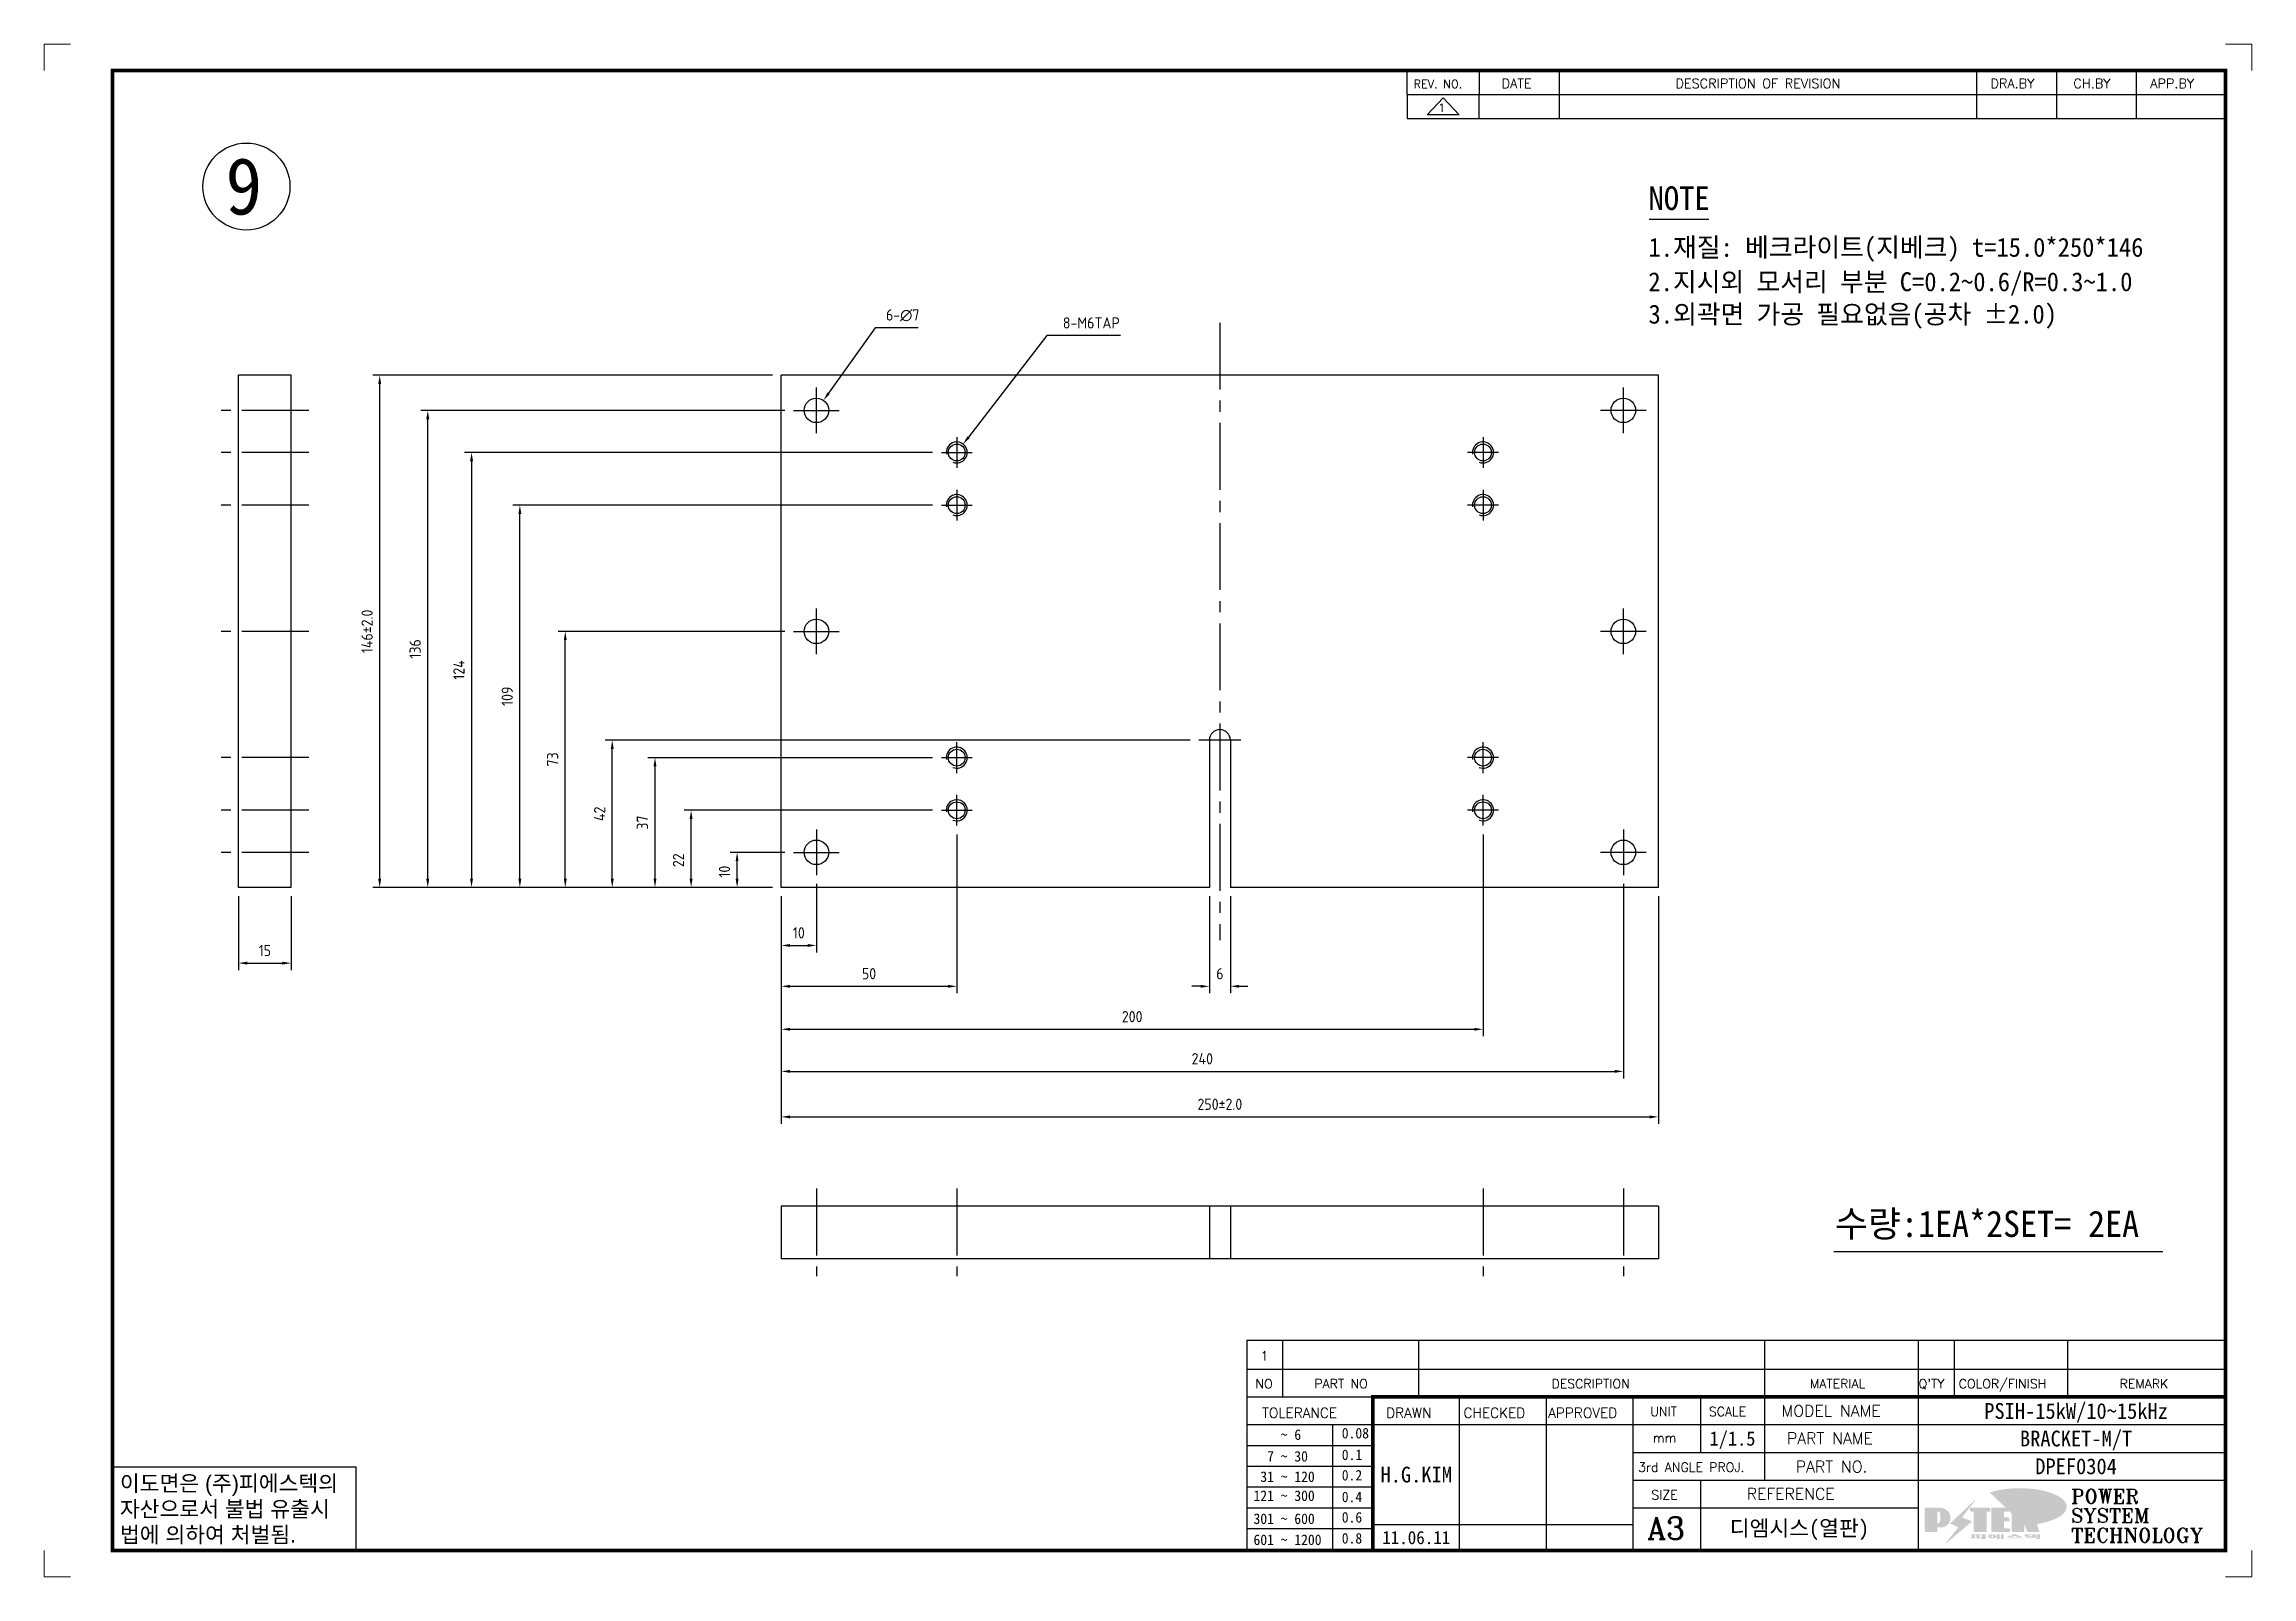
# Model space of a CAD drawing. Header units: millimetres. Extents: x 24815 to 37207, y -9299 to 5469.
# Drawn here: x 27541 to 28170, y -5074 to -4637 of the extents above; entities that cross this region are included whole.
import ezdxf
from ezdxf.enums import TextEntityAlignment as Align

# ---------------------------------------------------------------- set-up
doc = ezdxf.new("R2010")
doc.units = ezdxf.units.MM
doc.linetypes.add('CENTER2', pattern=[28.575, 19.05, -3.175, 3.175, -3.175])
doc.layers.add('FORMAT-1', color=7, linetype='Continuous')
doc.layers.add('line', color=3, linetype='Continuous')
doc.styles.add('h1', font='')
doc.styles.add('HAN', font='')
doc.styles.add('RC', font='ROMANC.SHX')
doc.styles.add('ROMANT', font='romant')
doc.styles.add('RT', font='ROMANT.SHX', dxfattribs={"oblique": 15})
doc.styles.get("Standard").update_dxf_attribs({"font": 'ISOCP.SHX', "bigfont": 'WHGTXT.SHX'})
doc.styles.get('h1').set_extended_font_data('New Gulim')
doc.styles.get('HAN').set_extended_font_data('GulimChe')
doc.dimstyles.new('PS-1', dxfattribs={"dimtxt": 3.2, "dimasz": 2.5, "dimexe": 2, "dimexo": 2.5, "dimgap": 2, "dimtad": 1, "dimtoh": 1, "dimrnd": 0.05, "dimzin": 12, "dimdsep": 46, "dimtxsty": 'Standard', "dimcen": 0, "dimclrt": 2, "dimazin": 3, "dimtfac": 1, "dimtofl": 0, "dimtmove": 0, "dimatfit": 3, "dimfxl": 0, "dimtolj": 1, "dimtzin": 0, "dimarcsym": 0})

msp = doc.modelspace()

# ---------------------------------------------------------------- texts
at = {"color": 2, "style": 'HAN'}
for s, height, p in [('9', 16.2, (27592.822, -4685.6)), ('NOTE', 6.75, (27998.426, -4684.305)), ('1.재질: 베크라이트(지베크) t=15.0*250*146', 5.4, (27998.426, -4697.641)), ('2.지시외 모서리 부분 C=0.2~0.6/R=0.3~1.0', 5.4, (27998.394, -4707.461)), ('3.외곽면 가공 필요없음(공차 %%P2.0)', 5.4, (27998.426, -4716.692)), ('수량:1EA*2SET= 2EA', 7.5, (28051.575, -4977.081))]:
    msp.add_text(s, height=height, dxfattribs=at).set_placement(p)

# ---------------------------------------------------------------- blocks, each defined once
blk = doc.blocks.new('*D975')
at = {"color": 0, "lineweight": -2}
for p, q in [((27761.25, -4876.44), (27761.25, -4895.97)), ((27751.25, -4879.94), (27751.25, -4895.97)), ((27753.75, -4893.97), (27758.75, -4893.97))]:
    blk.add_line(p, q, dxfattribs=at)
at = {"color": 0}
for points in [[(27753.75, -4893.55), (27753.75, -4894.38), (27751.25, -4893.97)], [(27758.75, -4893.55), (27758.75, -4894.38), (27761.25, -4893.97)]]:
    blk.add_solid(points, dxfattribs=at)
at = {"layer": 'Defpoints', "color": 0}
for p in [(27761.25, -4873.94), (27751.25, -4877.44), (27761.25, -4893.97)]:
    blk.add_point(p, dxfattribs=at)
at = {"color": 2, "insert": (27756.25, -4890.37), "char_height": 3.2, "attachment_point": 5}
blk.add_mtext('\\A1;10', dxfattribs=at)
blk = doc.blocks.new('*D1066')
at = {"color": 0, "lineweight": -2}
for p, q in [((27801.25, -4862.31), (27801.25, -4907.62)), ((27751.25, -4879.94), (27751.25, -4907.62)), ((27753.75, -4905.62), (27798.75, -4905.62))]:
    blk.add_line(p, q, dxfattribs=at)
at = {"color": 0}
for points in [[(27753.75, -4905.21), (27753.75, -4906.04), (27751.25, -4905.62)], [(27798.75, -4905.21), (27798.75, -4906.04), (27801.25, -4905.62)]]:
    blk.add_solid(points, dxfattribs=at)
at = {"layer": 'Defpoints', "color": 0}
for p in [(27801.25, -4859.81), (27751.25, -4877.44), (27801.25, -4905.62)]:
    blk.add_point(p, dxfattribs=at)
at = {"color": 2, "insert": (27776.25, -4902.02), "char_height": 3.2, "attachment_point": 5}
blk.add_mtext('\\A1;50', dxfattribs=at)
blk = doc.blocks.new('*D1067')
at = {"color": 0, "lineweight": -2}
for p, q in [((27951.25, -4862.31), (27951.25, -4919.87)), ((27751.25, -4879.94), (27751.25, -4919.87)), ((27753.75, -4917.87), (27948.75, -4917.87))]:
    blk.add_line(p, q, dxfattribs=at)
at = {"color": 0}
for points in [[(27753.75, -4917.45), (27753.75, -4918.29), (27751.25, -4917.87)], [(27948.75, -4917.45), (27948.75, -4918.29), (27951.25, -4917.87)]]:
    blk.add_solid(points, dxfattribs=at)
at = {"layer": 'Defpoints', "color": 0}
for p in [(27951.25, -4859.81), (27751.25, -4877.44), (27951.25, -4917.87)]:
    blk.add_point(p, dxfattribs=at)
at = {"color": 2, "insert": (27851.25, -4914.27), "char_height": 3.2, "attachment_point": 5}
blk.add_mtext('\\A1;200', dxfattribs=at)
blk = doc.blocks.new('*D976')
at = {"color": 0, "lineweight": -2}
for p, q in [((27991.25, -4876.44), (27991.25, -4931.87)), ((27751.25, -4879.94), (27751.25, -4931.87)), ((27753.75, -4929.87), (27988.75, -4929.87))]:
    blk.add_line(p, q, dxfattribs=at)
at = {"color": 0}
for points in [[(27753.75, -4929.45), (27753.75, -4930.29), (27751.25, -4929.87)], [(27988.75, -4929.45), (27988.75, -4930.29), (27991.25, -4929.87)]]:
    blk.add_solid(points, dxfattribs=at)
at = {"layer": 'Defpoints', "color": 0}
for p in [(27991.25, -4873.94), (27751.25, -4877.44), (27991.25, -4929.87)]:
    blk.add_point(p, dxfattribs=at)
at = {"color": 2, "insert": (27871.25, -4926.27), "char_height": 3.2, "attachment_point": 5}
blk.add_mtext('\\A1;240', dxfattribs=at)
blk = doc.blocks.new('*D1068')
at = {"color": 0, "lineweight": -2}
for p, q in [((27751.25, -4879.94), (27751.25, -4944.85)), ((28001.25, -4879.94), (28001.25, -4944.85)), ((27753.75, -4942.85), (27998.75, -4942.85))]:
    blk.add_line(p, q, dxfattribs=at)
at = {"color": 0}
for points in [[(27753.75, -4942.43), (27753.75, -4943.27), (27751.25, -4942.85)], [(27998.75, -4942.43), (27998.75, -4943.27), (28001.25, -4942.85)]]:
    blk.add_solid(points, dxfattribs=at)
at = {"layer": 'Defpoints', "color": 0}
for p in [(27751.25, -4877.44), (28001.25, -4877.44), (28001.25, -4942.85)]:
    blk.add_point(p, dxfattribs=at)
at = {"color": 2, "insert": (27876.25, -4939.25), "char_height": 3.2, "attachment_point": 5}
blk.add_mtext('\\A1;250±2.0', dxfattribs=at)
blk = doc.blocks.new('*D977')
at = {"color": 0, "lineweight": -2}
for p, q in [((27752.25, -4867.44), (27736.65, -4867.44)), ((27738.65, -4874.94), (27738.65, -4869.94)), ((27748.75, -4877.44), (27736.65, -4877.44))]:
    blk.add_line(p, q, dxfattribs=at)
at = {"color": 0}
for points in [[(27738.23, -4869.94), (27739.06, -4869.94), (27738.65, -4867.44)], [(27738.23, -4874.94), (27739.06, -4874.94), (27738.65, -4877.44)]]:
    blk.add_solid(points, dxfattribs=at)
at = {"layer": 'Defpoints', "color": 0}
for p in [(27738.65, -4867.44), (27754.75, -4867.44), (27751.25, -4877.44)]:
    blk.add_point(p, dxfattribs=at)
at = {"color": 2, "insert": (27735.05, -4872.94), "char_height": 3.2, "attachment_point": 5, "rotation": 90}
blk.add_mtext('\\A1;10', dxfattribs=at)
blk = doc.blocks.new('*D1069')
at = {"color": 0, "lineweight": -2}
for p, q in [((27794.37, -4855.44), (27723.54, -4855.44)), ((27725.54, -4874.94), (27725.54, -4857.94)), ((27748.75, -4877.44), (27723.54, -4877.44))]:
    blk.add_line(p, q, dxfattribs=at)
at = {"color": 0}
for points in [[(27725.12, -4857.94), (27725.96, -4857.94), (27725.54, -4855.44)], [(27725.12, -4874.94), (27725.96, -4874.94), (27725.54, -4877.44)]]:
    blk.add_solid(points, dxfattribs=at)
at = {"layer": 'Defpoints', "color": 0}
for p in [(27725.54, -4855.44), (27796.87, -4855.44), (27751.25, -4877.44)]:
    blk.add_point(p, dxfattribs=at)
at = {"color": 2, "insert": (27721.94, -4869.69), "char_height": 3.2, "attachment_point": 5, "rotation": 90}
blk.add_mtext('\\A1;22', dxfattribs=at)
blk = doc.blocks.new('*D978')
at = {"color": 0, "lineweight": -2}
for p, q in [((27794.37, -4753.44), (27660.96, -4753.44)), ((27662.96, -4755.94), (27662.96, -4874.94)), ((27748.75, -4877.44), (27660.96, -4877.44))]:
    blk.add_line(p, q, dxfattribs=at)
at = {"color": 0}
for points in [[(27662.54, -4755.94), (27663.38, -4755.94), (27662.96, -4753.44)], [(27662.54, -4874.94), (27663.38, -4874.94), (27662.96, -4877.44)]]:
    blk.add_solid(points, dxfattribs=at)
at = {"layer": 'Defpoints', "color": 0}
for p in [(27796.87, -4753.44), (27662.96, -4877.44), (27751.25, -4877.44)]:
    blk.add_point(p, dxfattribs=at)
at = {"color": 2, "insert": (27659.36, -4815.44), "char_height": 3.2, "attachment_point": 5, "rotation": 90}
blk.add_mtext('\\A1;124', dxfattribs=at)
blk = doc.blocks.new('*D979')
at = {"color": 0, "lineweight": -2}
for p, q in [((27826.94, -4720.1), (27804.61, -4749.08)), ((27847.93, -4720.1), (27826.94, -4720.1))]:
    blk.add_line(p, q, dxfattribs=at)
at = {"color": 0}
blk.add_solid([(27804.28, -4748.82), (27804.94, -4749.33), (27803.08, -4751.06)], dxfattribs=at)
at = {"layer": 'Defpoints', "color": 0}
for p in [(27799.42, -4755.81), (27803.08, -4751.06)]:
    blk.add_point(p, dxfattribs=at)
at = {"color": 2, "insert": (27839.61, -4716.5), "char_height": 3.2, "attachment_point": 5}
blk.add_mtext('\\A1;8-M6TAP', dxfattribs=at)
blk = doc.blocks.new('*D1070')
at = {"color": 0, "lineweight": -2}
for p, q in [((27596.55, -4879.94), (27596.55, -4901.02)), ((27611.55, -4879.94), (27611.55, -4901.02)), ((27599.05, -4899.02), (27609.05, -4899.02))]:
    blk.add_line(p, q, dxfattribs=at)
at = {"color": 0}
for points in [[(27599.05, -4898.6), (27599.05, -4899.43), (27596.55, -4899.02)], [(27609.05, -4898.6), (27609.05, -4899.43), (27611.55, -4899.02)]]:
    blk.add_solid(points, dxfattribs=at)
at = {"layer": 'Defpoints', "color": 0}
for p in [(27596.55, -4877.44), (27611.55, -4877.44), (27611.55, -4899.02)]:
    blk.add_point(p, dxfattribs=at)
at = {"color": 2, "insert": (27604.05, -4895.42), "char_height": 3.2, "attachment_point": 5}
blk.add_mtext('\\A1;15', dxfattribs=at)
blk = doc.blocks.new('*D1071')
at = {"color": 0, "lineweight": -2}
for p, q in [((27748.75, -4731.44), (27634.78, -4731.44)), ((27636.78, -4874.94), (27636.78, -4733.94)), ((27748.75, -4877.44), (27634.78, -4877.44))]:
    blk.add_line(p, q, dxfattribs=at)
at = {"color": 0}
for points in [[(27636.36, -4733.94), (27637.2, -4733.94), (27636.78, -4731.44)], [(27636.36, -4874.94), (27637.2, -4874.94), (27636.78, -4877.44)]]:
    blk.add_solid(points, dxfattribs=at)
at = {"layer": 'Defpoints', "color": 0}
for p in [(27636.78, -4731.44), (27751.25, -4731.44), (27751.25, -4877.44)]:
    blk.add_point(p, dxfattribs=at)
at = {"color": 2, "insert": (27633.18, -4804.44), "char_height": 3.2, "attachment_point": 5, "rotation": 90}
blk.add_mtext('\\A1;146±2.0', dxfattribs=at)
blk = doc.blocks.new('*D985')
at = {"color": 0, "lineweight": -2}
for p, q in [((27752.25, -4741.44), (27648.48, -4741.44)), ((27650.48, -4874.94), (27650.48, -4743.94)), ((27748.75, -4877.44), (27648.48, -4877.44))]:
    blk.add_line(p, q, dxfattribs=at)
at = {"color": 0}
for points in [[(27650.06, -4743.94), (27650.9, -4743.94), (27650.48, -4741.44)], [(27650.06, -4874.94), (27650.9, -4874.94), (27650.48, -4877.44)]]:
    blk.add_solid(points, dxfattribs=at)
at = {"layer": 'Defpoints', "color": 0}
for p in [(27650.48, -4741.44), (27754.75, -4741.44), (27751.25, -4877.44)]:
    blk.add_point(p, dxfattribs=at)
at = {"color": 2, "insert": (27646.88, -4809.44), "char_height": 3.2, "attachment_point": 5, "rotation": 90}
blk.add_mtext('\\A1;136', dxfattribs=at)
blk = doc.blocks.new('t3')
for p, q in [((0, 15.88), (46.25, 15.88)), ((0, 15.88), (0, 0)), ((46.25, 15.88), (46.25, 0)), ((0, 0), (46.25, 0))]:
    blk.add_line(p, q)
at = {"color": 1, "style": 'h1'}
for s, p in [('이도면은 (주)피에스텍의', (1.4, 11.29)), ('자산으로서 불법 유출시', (1.4, 6.41)), ('법에 의하여 처벌됨.', (1.4, 1.52))]:
    blk.add_text(s, height=3, dxfattribs=at).set_placement(p)
blk = doc.blocks.new('new LOGO')
at = {"layer": 'line'}
h = blk.add_hatch(color=1, dxfattribs=at)
h.paths.add_polyline_path([(41.5, 16.4), (54.3, 16.4, 1), (54.3, 82.9), (0, 82.9), (0, -0.1), (41.5, -0.1)])
h.paths.add_polyline_path([(41.5, 27.9), (41.5, 71.9), (43.6, 71.9, -0.414214), (54.6, 60.9), (54.6, 38.9, -0.414214), (43.6, 27.9)], flags=16)
h.paths.add_polyline_path([(214.7, 71.9), (227.5, 71.9), (227.5, 82.9), (159.7, 82.9), (159.7, 71.9), (172.5, 71.9), (172.5, -0.1), (214.7, -0.1)])
h.paths.add_polyline_path([(276, 37.4), (294.8, 37.4), (294.8, 49.1), (276, 49.1), (276, 71.9), (294.8, 71.9), (294.8, 82.9), (234.5, 82.9), (234.5, -0.1), (297, -0.1), (297, 10.9), (276, 10.9)])
h.paths.add_polyline_path([(347.2, 35.2), (359.7, -0.1), (400.5, -0.1), (379.6, 66.8), (399.7, 82.9), (380.6, 82.9), (347.2, 61.6), (347.2, 82.9), (305.5, 82.9), (305.5, -0.1), (347.2, -0.1)])
h = blk.add_hatch(color=250, dxfattribs=at)
h.paths.add_polyline_path([(44.5, 69.4), (46.6, 69.4, -0.129793), (52, 68, 0.221832), (43.6, 71.9), (41.5, 71.9), (41.5, 27.9), (43.6, 27.9, 0.02048), (44.5, 28)], flags=17)
h.paths.add_polyline_path([(44.5, 13.9), (57.3, 13.9, 0.72362), (77.1, 73.9, -0.679777), (54.3, 16.4), (41.5, 16.4), (41.5, -0.1), (3, -0.1), (3, -2.6), (44.5, -2.6)])
h.paths.add_polyline_path([(117.9, 14.2), (71.5, -44.4), (77.1, -39.6), (120.8, 15.6), (92, 28.9), (173.3, 106), (177.5, 111.4), (89.1, 27.6)])
h.paths.add_polyline_path([(162.7, 71.9), (162.7, 69.4), (172.5, 69.4), (172.5, 71.9)], flags=17)
h.paths.add_polyline_path([(217.7, 69.4), (230.5, 69.4), (230.5, 80.4), (227.5, 80.4), (227.5, 71.9), (214.7, 71.9), (214.7, -0.1), (175.5, -0.1), (175.5, -2.6), (217.7, -2.6)])
h.paths.add_polyline_path([(297.8, 46.6), (294.8, 46.6), (294.8, 37.4), (276, 37.4), (276, 10.9), (279, 10.9), (279, 34.9), (297.8, 34.9)])
h.paths.add_polyline_path([(300, 8.4), (297, 8.4), (297, -0.1), (237.5, -0.1), (237.5, -2.6), (300, -2.6)])
h.paths.add_polyline_path([(297.8, 80.4), (294.8, 80.4), (294.8, 71.9), (276, 71.9), (276, 49.1), (279, 49.1), (279, 69.4), (297.8, 69.4)])
h.paths.add_polyline_path([(350.2, 80.4), (347.2, 80.4), (347.2, 61.6), (350.2, 63.5)])
h.paths.add_polyline_path([(350.2, 26.7), (347.2, 35.2), (347.2, -0.1), (308.5, -0.1), (308.5, -2.6), (350.2, -2.6)])
h.paths.add_polyline_path([(402.7, 80.4), (396.5, 80.4), (379.6, 66.8), (400.5, -0.1), (361.8, -0.1), (362.7, -2.6), (403.5, -2.6), (382.6, 64.3)])
blk.add_hatch(color=5, dxfattribs=at).paths.add_polyline_path([(166.3, 35), (131, 49), (180.4, 112.7), (92, 28.9), (120.8, 15.6), (74.4, -43)])
h = blk.add_hatch(color=253, dxfattribs=at)
edge = h.paths.add_edge_path()
edge.add_ellipse((333.9, 86.4), major_axis=(-165.9, 0), ratio=0.39426, start_angle=111.51268, end_angle=334.46902)
edge.add_ellipse((314.1, 81.2), major_axis=(-153.7, 0), ratio=0.40699, start_angle=121.30662, end_angle=327.74369, ccw=False)
edge.add_line((394, 27.8), (394.7, 25.6))
h = blk.add_hatch(color=250, dxfattribs=at)
edge = h.paths.add_edge_path()
edge.add_ellipse((237.8, -17.6), major_axis=(-14.3, 0), ratio=0.526336, start_angle=192.2456, end_angle=269.07481)
edge.add_line((238.1, -10.1), (237.6, -10.1))
edge.add_ellipse((237.8, -17.6), major_axis=(-14.3, 0), ratio=0.526336, start_angle=270.92519, end_angle=449.07481)
edge.add_line((237.6, -25.1), (238.1, -25.1))
edge.add_ellipse((237.8, -17.6), major_axis=(-14.3, 0), ratio=0.526336, start_angle=450.92519, end_angle=527.7544)
edge.add_line((251.7, -19.2), (254.1, -19.2))
edge.add_line((254.1, -19.2), (254.1, -27.1))
edge.add_line((254.1, -27.1), (263.1, -27.1))
edge.add_line((263.1, -27.1), (263.1, -10.1))
edge.add_line((263.1, -10.1), (254.1, -10.1))
edge.add_line((254.1, -10.1), (254.1, -16))
edge.add_line((254.1, -16), (251.7, -16))
h.paths.add_polyline_path([(241, -16.4), (241, -18.7, -1), (234.4, -18.7), (234.4, -16.4, -1)], flags=16)
h.paths.add_polyline_path([(278.2, -10.1), (268.1, -10.1), (268.1, -27.1), (278.2, -27.1)])
h.paths.add_polyline_path([(310.3, -10.1), (310.3, -11.1, -0.157169), (289.3, -17.5), (294, -19.9, 0.128407), (316.3, -15.9, 0.128407), (338.6, -19.9), (343.3, -17.5, -0.157169), (322.2, -11.1), (322.2, -10.1)])
h.paths.add_polyline_path([(342.1, -25.1), (342.1, -22.3), (290.4, -22.3), (290.4, -25.1)])
h.paths.add_polyline_path([(352, -10.1), (352, -16.2, 0.414214), (354, -18.2), (378.7, -18.2), (378.7, -19.6), (390.2, -19.6), (390.2, -10.1), (378.7, -10.1), (378.7, -13.6), (374.7, -13.6), (374.7, -15.1), (378.7, -15.1), (378.7, -16.2), (364.7, -16.2), (364.7, -15.1), (371.2, -15.1), (371.2, -13.6), (364.7, -13.6), (364.7, -12.6), (374.7, -12.6), (374.7, -10.1)])
h.paths.add_polyline_path([(393.8, -10.1), (393.8, -19.6), (405, -19.6), (405, -10.1)])
h.paths.add_polyline_path([(405, -27.1), (405, -20.9), (356.8, -20.9), (356.8, -23), (391.8, -23), (391.8, -27.1)])
h.paths.add_polyline_path([(200.4, -10.1), (200.4, -22.3), (193.2, -22.3), (193.2, -12.6), (196.6, -12.6), (196.6, -10.1), (161, -10.1), (161, -12.6), (164.5, -12.6), (164.5, -22.3), (161, -22.3), (161, -25.1), (200.4, -25.1), (200.4, -27.1), (213.9, -27.1), (213.9, -10.1)])
h.paths.add_polyline_path([(182, -12.6), (175.6, -12.6), (175.6, -22.3), (182, -22.3)], flags=17)
blk = doc.blocks.new('format-3')
at = {"color": 3, "lineweight": 9}
for p, q in [((0, 286.3), (0, 291.3)), ((5, 291.3), (0, 291.3)), ((414.5, 291.3), (419.5, 291.3)), ((419.5, 286.3), (419.5, 291.3)), ((0, 5), (0, 0)), ((419.5, 5), (419.5, 0)), ((5, 0), (0, 0)), ((414.5, 0), (419.5, 0))]:
    blk.add_line(p, q, dxfattribs=at)
at = {"color": 180}
for p, q in [((258.97, 281.75), (258.97, 286.3)), ((272.71, 281.75), (272.71, 286.3)), ((287.94, 281.75), (287.94, 286.3)), ((367.22, 281.75), (367.22, 286.3)), ((382.45, 281.75), (382.45, 286.3)), ((397.61, 281.75), (397.61, 286.3)), ((258.97, 281.75), (414.5, 281.75)), ((228.5, 39.49), (228.5, 5)), ((228.5, 39.49), (414.5, 39.49)), ((235.29, 39.49), (235.29, 34.21)), ((261.24, 34.21), (261.24, 39.49)), ((326.9, 39.49), (326.9, 34.21)), ((356.11, 39.49), (356.11, 34.21)), ((362.93, 39.49), (362.93, 34.21)), ((384.48, 39.49), (384.48, 34.21)), ((228.5, 34.21), (252.48, 34.21)), ((268.96, 5), (268.96, 34.21)), ((285.45, 5), (285.45, 34.21)), ((301.94, 5), (301.94, 34.21)), ((314.72, 34.21), (314.72, 23.65)), ((326.9, 34.21), (326.9, 18.37)), ((356.11, 34.21), (356.11, 5)), ((228.5, 28.93), (252.48, 28.93)), ((244.89, 5.23), (244.89, 28.93)), ((252.48, 28.93), (414.5, 28.93)), ((228.5, 24.98), (252.48, 24.98)), ((228.5, 21.03), (252.48, 21.03)), ((301.94, 23.65), (414.5, 23.65)), ((228.5, 17.08), (252.48, 17.08)), ((301.94, 18.37), (414.5, 18.37)), ((314.72, 18.37), (314.72, 5)), ((228.5, 13.13), (252.48, 13.13)), ((301.94, 13.09), (356.11, 13.09)), ((228.5, 9.18), (252.48, 9.18)), ((252.48, 9.95), (301.94, 9.95))]:
    blk.add_line(p, q, dxfattribs=at)
at = {"const_width": 0.7}
blk.add_lwpolyline([(252.48, 5), (252.48, 34.21), (414.5, 34.21)], dxfattribs=at)
at = {"layer": 'FORMAT-1', "const_width": 0.7}
blk.add_lwpolyline([(13, 5), (13, 286.3), (414.5, 286.3), (414.5, 5)], close=True, dxfattribs=at)
blk.add_blockref('t3', (13, 5))
at = {"xscale": 0.05400000000000027, "yscale": 0.05400000000000027, "zscale": 0.05400000000000027}
blk.add_blockref('new LOGO', (357.35, 8.65), dxfattribs=at)
at = {"color": 2}
for s, height, style, p in [('REV. NO.', 1.56, 'RC', (260.23, 282.95)), ('DATE', 1.788, 'RC', (276.95, 282.94)), ('DESCRIPTION OF REVISION', 1.7875, 'RC', (309.98, 282.94)), ('DRA.BY', 1.788, 'RC', (369.83, 282.94)), ('CH.BY', 1.788, 'RC', (385.59, 282.94)), ('APP.BY', 1.788, 'RC', (400.18, 282.94)), ('COLOR/FINISH', 1.7424, 'RC', (363.8, 35.83)), ('NO', 1.742, 'RC', (230.16, 35.83)), ('PART NO', 1.742, 'RC', (241.36, 35.83)), ('DESCRIPTION', 1.7424, 'RC', (286.43, 35.83)), ('MATERIAL', 1.742, 'RC', (335.52, 35.83)), ("Q'TY", 1.742, 'RC', (356.17, 35.83)), ('REMARK', 1.742, 'RC', (394.37, 35.83)), (' TOLERANCE', 1.9, 'RC', (230.11, 30.22)), ('DRAWN', 1.9, 'RC', (255, 30.22)), ('CHECKED', 1.9, 'RC', (269.71, 30.22)), ('APPROVED', 1.9, 'RC', (285.8, 30.22)), ('UNIT', 1.742, 'RC', (305.19, 30.55)), ('SCALE', 1.742, 'RC', (316.32, 30.55)), ('MODEL NAME', 2.178, 'RC', (330.12, 30.46)), ('    ~ 6', 2, 'HAN', (229.8, 26.03)), ('0.08', 2, 'HAN', (246.57, 26.31)), ('mm', 1.742, 'RC', (305.67, 25.56)), ('PART NAME', 2.178, 'RC', (331.17, 25.24)), ('  7 ~ 30', 2, 'HAN', (229.8, 21.91)), ('0.1', 2, 'HAN', (246.57, 22.2)), ('3rd ANGLE PROJ.', 1.7424, 'RC', (302.87, 19.97)), ('PART NO.', 2.178, 'RC', (332.84, 19.85)), (' 31 ~ 120', 2, 'HAN', (229.8, 18.04)), ('0.2', 2, 'HAN', (246.57, 18.32)), ('REFERENCE', 2.178, 'RC', (323.52, 14.69)), ('121 ~ 300', 2, 'HAN', (229.8, 14.42)), ('0.4', 2, 'HAN', (246.57, 14.2)), ('SIZE', 1.742, 'RC', (305.39, 14.71)), ('301 ~ 600', 2, 'HAN', (229.8, 10.04)), ('0.6', 2, 'HAN', (246.57, 10.32)), ('601 ~ 1200', 2, 'HAN', (229.8, 6.05)), ('0.8', 2, 'HAN', (246.57, 6.33))]:
    blk.add_text(s, height=height, dxfattribs=dict(at, style=style)).set_placement(p)
at = {"style": 'ROMANT'}
for s, p in [('POWER', (385.15, 13.96)), ('SYSTEM', (385.15, 10.31)), ('TECHNOLOGY', (385.15, 6.56))]:
    blk.add_text(s, height=2.7, dxfattribs=at).set_placement(p)
at = {"color": 2, "lineweight": 25, "style": 'RC'}
blk.add_text('A3', height=4.182, dxfattribs=at).set_placement((304.61, 7.14))
at = {"style": 'HAN'}
for tag, height, p in [('MODEL-NAME', 3, (386.1, 31.53)), ('SCALE', 2.7, (320.81, 26.29)), ('PART-NAME', 3, (386.1, 26.29)), ('CH-BY', 3, (277.21, 19.44)), ('PART-NO', 3, (386.1, 21.01)), ('DRA-BY', 3, (260.72, 19.44)), ('APP-BY', 3, (293.7, 19.44)), ('DRA-DATE', 2.5, (260.72, 7.47)), ('CH-DATE', 2.5, (277.21, 7.47)), ('APP-DATE', 2.5, (293.7, 7.47)), ('관련업체', 3, (333.52, 9.26))]:
    blk.add_attdef(tag, text='', height=height, dxfattribs=at).set_placement(p, align=Align.MIDDLE_CENTER)
blk = doc.blocks.new('no3')
at = {"color": 180}
for p, q in [((0, 5.5), (0, 0)), ((0, 5.5), (186, 5.5)), ((6.79, 5.5), (6.79, 0)), ((32.74, 0.11), (32.74, 5.5)), ((98.4, 5.5), (98.4, 0)), ((127.61, 5.5), (127.61, 0)), ((134.43, 5.5), (134.43, 0)), ((155.98, 5.5), (155.98, 0))]:
    blk.add_line(p, q, dxfattribs=at)
at = {"color": 2, "style": 'HAN'}
for tag, p in [('PART-NO', (19.76, 2.75)), ('MATERIAL', (111.38, 2.75)), ("Q'TY", (131.02, 2.75)), ('COLOR/FINISH', (145.2, 2.75)), ('REMARK', (170.76, 2.75))]:
    blk.add_attdef(tag, text='', height=2.9, dxfattribs=at).set_placement(p, align=Align.MIDDLE_CENTER)
blk.add_attdef('DESCRIPTION', text='', height=2.9, dxfattribs=at).set_placement((34.51, 2.75), align=Align.MIDDLE_LEFT)
at = {"color": 2, "style": 'RT', "oblique": 15}
blk.add_attdef('NO', text='', height=1.74, dxfattribs=at).set_placement((3.38, 2.51), align=Align.MIDDLE_CENTER)
blk = doc.blocks.new('*D1073')
at = {"color": 0, "lineweight": -2}
for p, q in [((27777.98, -4717.94), (27764.73, -4736.55)), ((27790.27, -4717.94), (27777.98, -4717.94))]:
    blk.add_line(p, q, dxfattribs=at)
at = {"color": 0}
blk.add_solid([(27764.39, -4736.31), (27765.07, -4736.79), (27763.28, -4738.58)], dxfattribs=at)
at = {"layer": 'Defpoints', "color": 0}
for p in [(27759.22, -4744.29), (27763.28, -4738.58)]:
    blk.add_point(p, dxfattribs=at)
at = {"color": 2, "insert": (27785.85, -4714.34), "char_height": 3.2, "attachment_point": 5}
blk.add_mtext('\\A1;6-∅7', dxfattribs=at)
blk = doc.blocks.new('*D986')
at = {"color": 0, "lineweight": -2}
for p, q in [((27752.25, -4804.44), (27687.67, -4804.44)), ((27689.67, -4874.94), (27689.67, -4806.94)), ((27748.75, -4877.44), (27687.67, -4877.44))]:
    blk.add_line(p, q, dxfattribs=at)
at = {"color": 0}
for points in [[(27689.26, -4806.94), (27690.09, -4806.94), (27689.67, -4804.44)], [(27689.26, -4874.94), (27690.09, -4874.94), (27689.67, -4877.44)]]:
    blk.add_solid(points, dxfattribs=at)
at = {"layer": 'Defpoints', "color": 0}
for p in [(27689.67, -4804.44), (27754.75, -4804.44), (27751.25, -4877.44)]:
    blk.add_point(p, dxfattribs=at)
at = {"color": 2, "insert": (27686.07, -4840.94), "char_height": 3.2, "attachment_point": 5, "rotation": 90}
blk.add_mtext('\\A1;73', dxfattribs=at)
blk = doc.blocks.new('re3')
at = {"color": 180}
for p, q in [((0, 0), (0, -4.55)), ((6.87, -0.64), (3.86, -3.91)), ((9.88, -3.91), (3.86, -3.91)), ((6.87, -0.64), (9.88, -3.91)), ((13.74, -4.55), (13.74, 0)), ((28.97, -4.55), (28.97, 0)), ((108.25, -4.55), (108.25, 0)), ((123.49, -4.55), (123.49, 0)), ((138.64, -4.55), (138.64, 0)), ((0, -4.55), (155.53, -4.55))]:
    blk.add_line(p, q, dxfattribs=at)
at = {"color": 2, "style": 'RC', "oblique": 15}
blk.add_attdef('REV.NO', text='', height=1.56, dxfattribs=at).set_placement((6.59, -2.56), align=Align.MIDDLE_CENTER)
blk.add_attdef('-1', text='', height=1.56, dxfattribs=at).set_placement((9.37, -1.66), align=Align.MIDDLE_LEFT)
at = {"color": 2, "style": 'HAN'}
for tag, p in [('REV.-DATE', (21.36, -2.28)), ('DRA.BY', (115.87, -2.28)), ('CH.BY', (131.07, -2.28)), ('APP.BY', (147.09, -2.28))]:
    blk.add_attdef(tag, text='', height=2.5, dxfattribs=at).set_placement(p, align=Align.MIDDLE_CENTER)
blk.add_attdef('DESCRIPTION-OF-REVISION', text='', height=2.5, dxfattribs=at).set_placement((31.61, -2.28), align=Align.MIDDLE_LEFT)
blk = doc.blocks.new('*D1082')
at = {"color": 0, "lineweight": -2}
for p, q in [((27794.37, -4840.44), (27713.25, -4840.44)), ((27715.25, -4874.94), (27715.25, -4842.94)), ((27748.75, -4877.44), (27713.25, -4877.44))]:
    blk.add_line(p, q, dxfattribs=at)
at = {"color": 0}
for points in [[(27714.83, -4842.94), (27715.66, -4842.94), (27715.25, -4840.44)], [(27714.83, -4874.94), (27715.66, -4874.94), (27715.25, -4877.44)]]:
    blk.add_solid(points, dxfattribs=at)
at = {"layer": 'Defpoints', "color": 0}
for p in [(27715.25, -4840.44), (27796.87, -4840.44), (27751.25, -4877.44)]:
    blk.add_point(p, dxfattribs=at)
at = {"color": 2, "insert": (27711.65, -4858.94), "char_height": 3.2, "attachment_point": 5, "rotation": 90}
blk.add_mtext('\\A1;37', dxfattribs=at)
blk = doc.blocks.new('*D1083')
at = {"color": 0, "lineweight": -2}
for p, q in [((27794.37, -4768.44), (27674.73, -4768.44)), ((27676.73, -4874.94), (27676.73, -4770.94)), ((27748.75, -4877.44), (27674.73, -4877.44))]:
    blk.add_line(p, q, dxfattribs=at)
at = {"color": 0}
for points in [[(27676.31, -4770.94), (27677.15, -4770.94), (27676.73, -4768.44)], [(27676.31, -4874.94), (27677.15, -4874.94), (27676.73, -4877.44)]]:
    blk.add_solid(points, dxfattribs=at)
at = {"layer": 'Defpoints', "color": 0}
for p in [(27676.73, -4768.44), (27796.87, -4768.44), (27751.25, -4877.44)]:
    blk.add_point(p, dxfattribs=at)
at = {"color": 2, "insert": (27673.13, -4822.94), "char_height": 3.2, "attachment_point": 5, "rotation": 90}
blk.add_mtext('\\A1;109', dxfattribs=at)
blk = doc.blocks.new('*D1084')
at = {"color": 0, "lineweight": -2}
for p, q in [((27867.75, -4835.44), (27701.06, -4835.44)), ((27703.06, -4874.94), (27703.06, -4837.94)), ((27748.75, -4877.44), (27701.06, -4877.44))]:
    blk.add_line(p, q, dxfattribs=at)
at = {"color": 0}
for points in [[(27702.65, -4837.94), (27703.48, -4837.94), (27703.06, -4835.44)], [(27702.65, -4874.94), (27703.48, -4874.94), (27703.06, -4877.44)]]:
    blk.add_solid(points, dxfattribs=at)
at = {"layer": 'Defpoints', "color": 0}
for p in [(27703.06, -4835.44), (27870.25, -4835.44), (27751.25, -4877.44)]:
    blk.add_point(p, dxfattribs=at)
at = {"color": 2, "insert": (27699.46, -4856.44), "char_height": 3.2, "attachment_point": 5, "rotation": 90}
blk.add_mtext('\\A1;42', dxfattribs=at)
blk = doc.blocks.new('*D1085')
at = {"color": 0, "lineweight": -2}
for p, q in [((27873.25, -4879.94), (27873.25, -4907.62)), ((27879.25, -4879.94), (27879.25, -4907.62)), ((27870.75, -4905.62), (27868.25, -4905.62)), ((27881.75, -4905.62), (27884.25, -4905.62))]:
    blk.add_line(p, q, dxfattribs=at)
at = {"color": 0}
for points in [[(27870.75, -4905.21), (27870.75, -4906.04), (27873.25, -4905.62)], [(27881.75, -4905.21), (27881.75, -4906.04), (27879.25, -4905.62)]]:
    blk.add_solid(points, dxfattribs=at)
at = {"layer": 'Defpoints', "color": 0}
for p in [(27873.25, -4877.44), (27879.25, -4877.44), (27879.25, -4905.62)]:
    blk.add_point(p, dxfattribs=at)
at = {"color": 2, "insert": (27876.25, -4902.02), "char_height": 3.2, "attachment_point": 5}
blk.add_mtext('\\A1;6', dxfattribs=at)

# ---------------------------------------------------------------- dimensions: what is measured, and where the dimension line sits
for p1, p2, text, picture, middle in [((27759.22, -4744.286), (27763.281, -4738.585), '6-<>', '*D1073', (27785.85, -4717.944)), ((27799.419, -4755.812), (27803.082, -4751.059), '8-M6TAP', '*D979', (27839.607, -4720.105))]:
    dim = msp.add_diameter_dim_2p(p1=p1, p2=p2, text=text, dimstyle='PS-1')
    dim.commit()
    dim.dimension.update_dxf_attribs({"geometry": picture, "text_midpoint": middle, "dimtype": 163})
dim = msp.add_linear_dim(base=(27636.78, -4731.435), p1=(27751.25, -4877.435), p2=(27751.25, -4731.435), angle=90, dimstyle='PS-1', override={"dimtol": 1, "dimtp": 2, "dimtm": 2, "dimtdec": 1})
dim.commit()
dim.dimension.update_dxf_attribs({"geometry": '*D1071', "text_midpoint": (27633.179, -4804.435)})
for base, p1, p2, picture, middle in [((27650.48, -4741.435), (27751.25, -4877.435), (27754.75, -4741.435), '*D985', (27646.88, -4809.435)), ((27662.96, -4877.435), (27796.871, -4753.435), (27751.25, -4877.435), '*D978', (27659.36, -4815.435)), ((27676.729, -4768.435), (27751.25, -4877.435), (27796.871, -4768.435), '*D1083', (27673.129, -4822.935)), ((27689.674, -4804.435), (27751.25, -4877.435), (27754.75, -4804.435), '*D986', (27686.074, -4840.935)), ((27703.063, -4835.435), (27751.25, -4877.435), (27870.25, -4835.435), '*D1084', (27699.463, -4856.435)), ((27715.246, -4840.435), (27751.25, -4877.435), (27796.871, -4840.435), '*D1082', (27711.646, -4858.935))]:
    dim = msp.add_linear_dim(base=base, p1=p1, p2=p2, angle=90, dimstyle='PS-1')
    dim.commit()
    dim.dimension.update_dxf_attribs({"geometry": picture, "text_midpoint": middle})
dim = msp.add_linear_dim(base=(27725.539, -4855.435), p1=(27751.25, -4877.435), p2=(27796.871, -4855.435), angle=90, dimstyle='PS-1', override={"dimtmove": 1})
dim.commit()
dim.dimension.update_dxf_attribs({"geometry": '*D1069', "text_midpoint": (27725.539, -4869.685), "dimtype": 160})
for base, p2, override, picture, middle in [((27801.25, -4905.624), (27801.25, -4859.814), {"dimtmove": 1}, '*D1066', (27776.25, -4902.024)), ((28001.25, -4942.85), (28001.25, -4877.435), {"dimgap": 2, "dimtol": 1, "dimlim": 0, "dimtp": 2, "dimtm": 2, "dimtdec": 1}, '*D1068', (27876.25, -4939.249))]:
    dim = msp.add_linear_dim(base=base, p1=(27751.25, -4877.435), p2=p2, dimstyle='PS-1', override=override)
    dim.commit()
    dim.dimension.update_dxf_attribs({"geometry": picture, "text_midpoint": middle})
for base, p1, p2, picture, middle in [((27951.25, -4917.869), (27751.25, -4877.435), (27951.25, -4859.814), '*D1067', (27851.25, -4914.268)), ((27761.25, -4893.967), (27751.25, -4877.435), (27761.25, -4873.935), '*D975', (27756.25, -4890.367)), ((27991.25, -4929.869), (27751.25, -4877.435), (27991.25, -4873.935), '*D976', (27871.25, -4926.268)), ((27611.552, -4899.016), (27596.552, -4877.435), (27611.552, -4877.435), '*D1070', (27604.052, -4895.416)), ((27879.25, -4905.624), (27873.25, -4877.435), (27879.25, -4877.435), '*D1085', (27876.25, -4902.024))]:
    dim = msp.add_linear_dim(base=base, p1=p1, p2=p2, dimstyle='PS-1')
    dim.commit()
    dim.dimension.update_dxf_attribs({"geometry": picture, "text_midpoint": middle})
dim = msp.add_linear_dim(base=(27738.646, -4867.435), p1=(27751.25, -4877.435), p2=(27754.75, -4867.435), angle=90, dimstyle='PS-1')
dim.commit()
dim.dimension.update_dxf_attribs({"geometry": '*D977', "text_midpoint": (27738.646, -4872.935), "dimtype": 160})

# ---------------------------------------------------------------- linework, layer by layer
for p, q in [((27998.656, -4686.958), (28015.573, -4686.958)), ((28051.281, -4981.231), (28145.034, -4981.231))]:
    msp.add_line(p, q)
at = {"color": 1, "linetype": 'CENTER2'}
for p, q in [((27876.25, -4716.435), (27876.25, -4892.435)), ((27761.25, -4747.935), (27761.25, -4734.935)), ((27991.25, -4747.935), (27991.25, -4734.935)), ((27754.75, -4741.435), (27767.75, -4741.435)), ((27997.75, -4741.435), (27984.75, -4741.435)), ((27801.25, -4749.057), (27801.25, -4757.814)), ((27951.25, -4749.057), (27951.25, -4757.814)), ((27616.552, -4753.435), (27591.552, -4753.435)), ((27796.871, -4753.435), (27805.629, -4753.435)), ((27955.629, -4753.435), (27946.871, -4753.435)), ((27616.552, -4768.435), (27591.552, -4768.435)), ((27796.871, -4768.435), (27805.629, -4768.435)), ((27801.25, -4764.057), (27801.25, -4772.814)), ((27955.629, -4768.435), (27946.871, -4768.435)), ((27951.25, -4764.057), (27951.25, -4772.814)), ((27761.25, -4810.935), (27761.25, -4797.935)), ((27991.25, -4810.935), (27991.25, -4797.935)), ((27754.75, -4804.435), (27767.75, -4804.435)), ((27997.75, -4804.435), (27984.75, -4804.435)), ((27801.25, -4844.814), (27801.25, -4836.057)), ((27882.25, -4835.435), (27870.25, -4835.435)), ((27951.25, -4844.814), (27951.25, -4836.057)), ((27616.552, -4840.435), (27591.552, -4840.435)), ((27796.871, -4840.435), (27805.629, -4840.435)), ((27955.629, -4840.435), (27946.871, -4840.435)), ((27801.25, -4859.814), (27801.25, -4851.057)), ((27951.25, -4859.814), (27951.25, -4851.057)), ((27616.552, -4855.435), (27591.552, -4855.435)), ((27796.871, -4855.435), (27805.629, -4855.435)), ((27955.629, -4855.435), (27946.871, -4855.435)), ((27761.25, -4860.935), (27761.25, -4873.935)), ((27991.25, -4860.935), (27991.25, -4873.935)), ((27754.75, -4867.435), (27767.75, -4867.435)), ((27997.75, -4867.435), (27984.75, -4867.435)), ((27761.25, -4963.285), (27761.25, -4988.285)), ((27801.25, -4963.285), (27801.25, -4988.285)), ((27951.25, -4963.285), (27951.25, -4988.285)), ((27991.25, -4963.285), (27991.25, -4988.285))]:
    msp.add_line(p, q, dxfattribs=at)
at = {"color": 40}
for p, q in [((27596.552, -4877.435), (27596.552, -4731.435)), ((27611.552, -4731.435), (27596.552, -4731.435)), ((27611.552, -4877.435), (27611.552, -4731.435)), ((27751.25, -4877.435), (27751.25, -4731.435)), ((28001.25, -4731.435), (27751.25, -4731.435)), ((28001.25, -4877.435), (28001.25, -4731.435)), ((27873.25, -4835.435), (27873.25, -4877.435)), ((27879.25, -4835.435), (27879.25, -4877.435)), ((27611.552, -4877.435), (27596.552, -4877.435)), ((27873.25, -4877.435), (27751.25, -4877.435)), ((28001.25, -4877.435), (27879.25, -4877.435)), ((28001.25, -4968.285), (27751.25, -4968.285)), ((27751.25, -4968.285), (27751.25, -4983.285)), ((27873.25, -4968.285), (27873.25, -4983.285)), ((27879.25, -4968.285), (27879.25, -4983.285)), ((28001.25, -4968.285), (28001.25, -4983.285)), ((28001.25, -4983.285), (27751.25, -4983.285))]:
    msp.add_line(p, q, dxfattribs=at)
at = {"color": 6, "linetype": 'CENTER2'}
for p, q in [((27616.552, -4741.435), (27591.552, -4741.435)), ((27616.552, -4804.435), (27591.552, -4804.435)), ((27616.552, -4867.435), (27591.552, -4867.435))]:
    msp.add_line(p, q, dxfattribs=at)
for centre, radius in [((27598.792, -4677.625), 12.402), ((27801.25, -4753.435), 2.4), ((27951.25, -4753.435), 2.4), ((27801.25, -4768.435), 2.4), ((27951.25, -4768.435), 2.4), ((27801.25, -4840.435), 2.4), ((27951.25, -4840.435), 2.4), ((27801.25, -4855.435), 2.4), ((27951.25, -4855.435), 2.4)]:
    msp.add_circle(centre, radius)
at = {"color": 40}
for centre in [(27761.25, -4741.435), (27991.25, -4741.435), (27761.25, -4804.435), (27991.25, -4804.435), (27761.25, -4867.435), (27991.25, -4867.435)]:
    msp.add_circle(centre, 3.5, dxfattribs=at)
at = {"color": 3}
for centre in [(27801.25, -4753.435), (27951.25, -4753.435), (27801.25, -4768.435), (27951.25, -4768.435), (27801.25, -4840.435), (27951.25, -4840.435), (27801.25, -4855.435), (27951.25, -4855.435)]:
    msp.add_arc(centre, 3, 249.09255, 189.427649, dxfattribs=at)
at = {"color": 40}
msp.add_arc((27876.25, -4835.435), 3, 0, 180, dxfattribs=at)

# ---------------------------------------------------------------- block references
at = {"xscale": 1.5, "yscale": 1.5, "zscale": 1.5}
msp.add_blockref('format-3', (27541.141, -5073.977), dxfattribs=at).add_auto_attribs({'DRA-DATE': '11.06.11', 'DRA-BY': 'H.G.KIM', 'MODEL-NAME': 'PSIH-15kW/10~15kHz', 'PART-NAME': 'BRACKET-M/T', 'PART-NO': 'DPEF0304', 'SCALE': '1/1.5', '관련업체': '디엠시스(열판)'})
ref = msp.add_blockref('re3', (27929.589, -4651.352), dxfattribs=dict(xscale=1.5, yscale=1.5, zscale=1.5))
ref.add_attrib('REV.NO', '1', dxfattribs={"color": 2, "height": 2.34, "style": 'RC'}).set_placement((27939.472, -4655.188), align=Align.MIDDLE_CENTER)
ref = msp.add_blockref('no3', (27883.891, -5014.735), dxfattribs=dict(xscale=1.5, yscale=1.5, zscale=1.5))
ref.add_attrib('NO', '1', dxfattribs={"color": 2, "height": 2.61, "style": 'RT'}).set_placement((27888.967, -5010.975), align=Align.MIDDLE_CENTER)

msp.set_redraw_order([(e.dxf.handle, doc.entitydb.next_handle()) for e in msp.query("TEXT MTEXT ATTDEF DIMENSION ARC_DIMENSION")])  # texts and dimensions are drawn at this point

doc.saveas('drawing.dxf')
